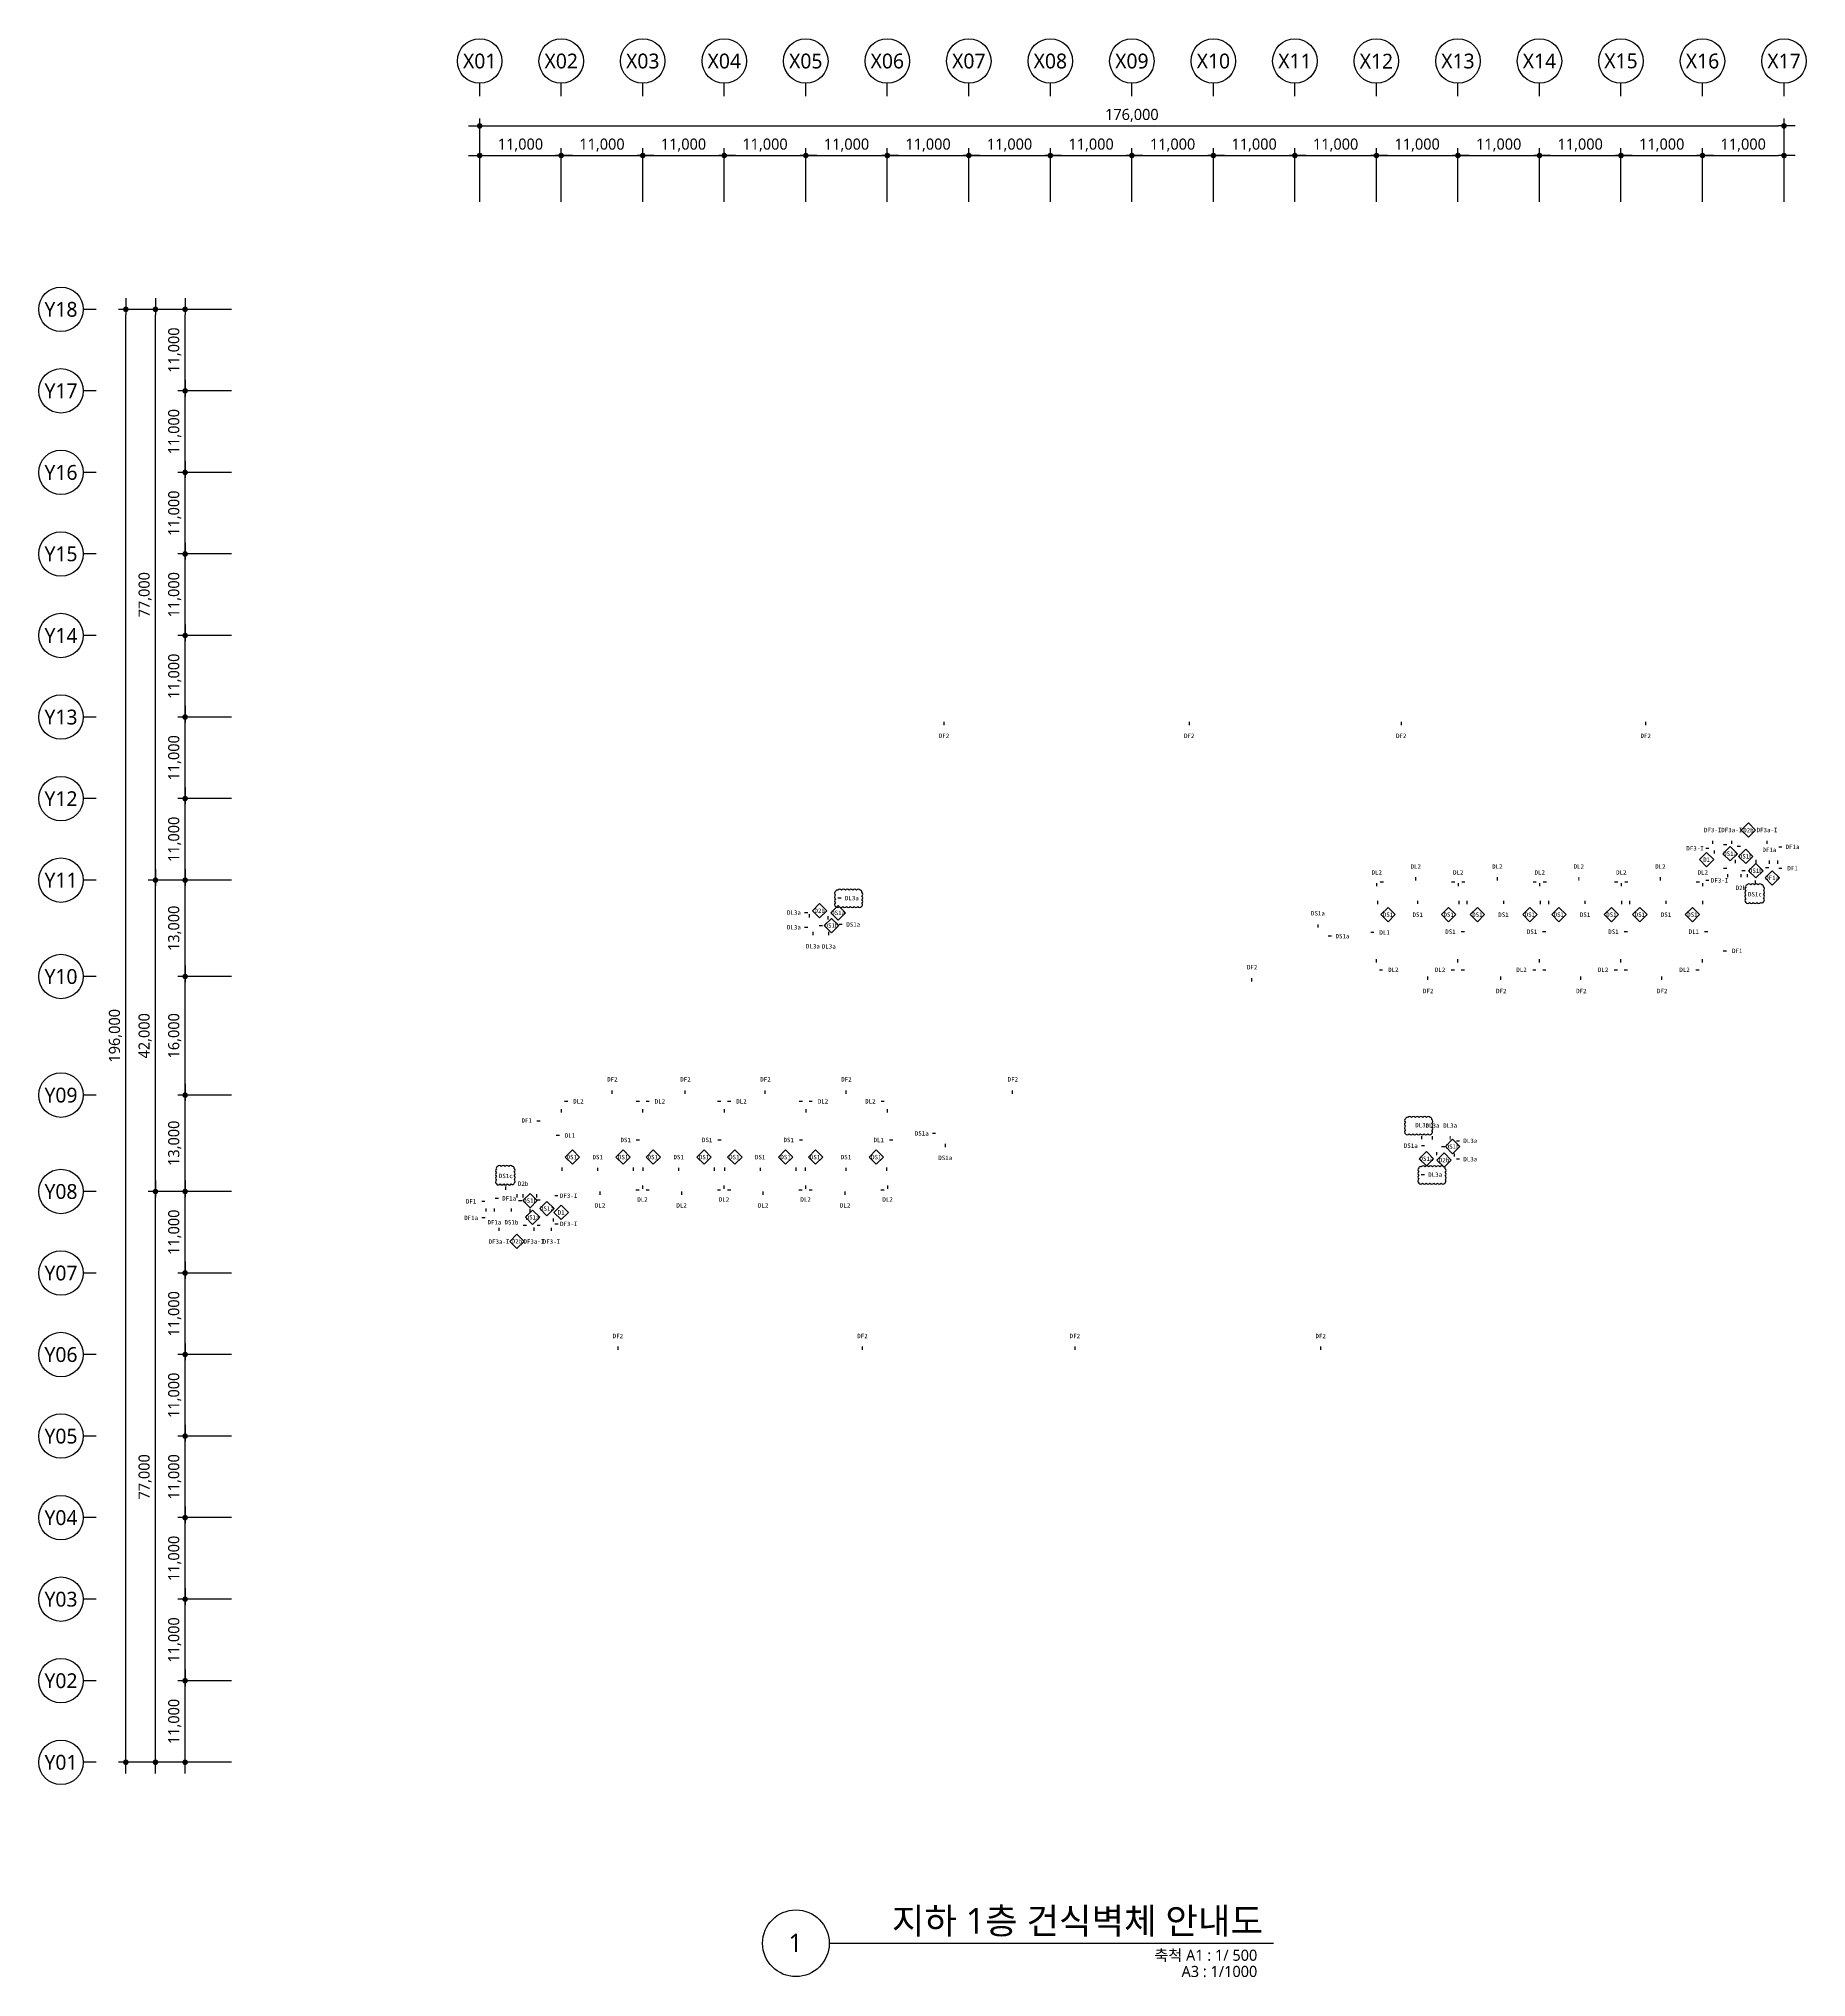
# Model space of a CAD drawing. Header units: millimetres. Extents: x 1205999 to 2806860, y 467935 to 2511436.
# Drawn here: x 2465999 to 2704499, y 764935 to 1026436 of the extents above; entities that cross this region are included whole.
import ezdxf
from ezdxf.enums import TextEntityAlignment as Align

# ---------------------------------------------------------------- set-up
doc = ezdxf.new("R2010")
doc.units = ezdxf.units.MM
doc.header["$LTSCALE"] = 5
doc.header["$MEASUREMENT"] = 0
doc.layers.get('0').update_dxf_attribs({"linetype": 'CONTINUOUS'})
for name, color, linetype, lineweight in [('A-AXIS-BUBL', 7, 'CONTINUOUS', 25), ('A-DIMS', 7, 'CONTINUOUS', 25), ('A-MKXS-TEXT1', 3, 'CONTINUOUS', 25), ('A-MKXS-WALL', 6, 'CONTINUOUS', 20), ('A-XXXX-SYMB', 7, 'CONTINUOUS', 25), ('A-XXXX-TXT1', 3, 'CONTINUOUS', 25), ('A-XXXX-TXT2', 3, 'CONTINUOUS', 25), ('REV-202205', 20, 'CONTINUOUS', 25)]:
    doc.layers.add(name, color=color, linetype=linetype, lineweight=lineweight)
doc.layers.add('WAL-TAG', color=3, linetype='CONTINUOUS')
doc.styles.add('HY울릉도L', font='')
doc.styles.add('돋움체', font='')
doc.styles.add('맑은고딕', font='malgun.ttf')
doc.styles.get('HY울릉도L').set_extended_font_data('HYwulM')
doc.styles.get('돋움체').set_extended_font_data('DotumChe')
doc.dimstyles.new('CDIM', dxfattribs={"dimtxt": 3, "dimasz": 1.5, "dimexe": 2, "dimexo": 1, "dimgap": 1, "dimtad": 1, "dimdec": 0, "dimrnd": 0.5, "dimzin": 0, "dimdsep": 32, "dimlunit": 6, "dimtxsty": 'HY울릉도L', "dimblk1": '_CIDOT', "dimblk2": '_CIDOT', "dimsah": 1, "dimcen": 5.5, "dimclrd": 2, "dimclre": 2, "dimclrt": 7, "dimadec": 0, "dimazin": 0, "dimtfac": 1, "dimtdec": 0, "dimtix": 1, "dimtmove": 2, "dimatfit": 1, "dimldrblk": '_CIDOT', "dimfxl": 1, "dimtolj": 1, "dimtzin": 0, "dimlwd": -1, "dimarcsym": 0})

# ---------------------------------------------------------------- blocks, each defined once
blk = doc.blocks.new('_CIDOT')
at = {"color": 0, "linetype": 'ByBlock'}
blk.add_line((2, 0), (-1, 0), dxfattribs=at)
at = {"color": 0, "linetype": 'ByBlock', "const_width": 0.5}
blk.add_lwpolyline([(-0.25, 0, 1), (0.25, 0, 1)], format="xyb", close=True, dxfattribs=at)
blk = doc.blocks.new('*D4')
at = {"layer": 'A-DIMS', "lineweight": -2, "transparency": 16777216}
for p, q in [((93193, 67121), (85943, 67121)), ((93193, 56121), (85943, 56121))]:
    blk.add_line(p, q, dxfattribs=at)
at = {"layer": 'A-DIMS', "transparency": 16777216}
blk.add_line((86943, 56871), (86943, 66371), dxfattribs=at)
at = {"layer": 'A-DIMS', "transparency": 16777216, "xscale": 750, "yscale": 750, "zscale": 750}
for p, rotation in [((86943, 67121), 90), ((86943, 56121), 270)]:
    blk.add_blockref('_CIDOT', p, dxfattribs=dict(at, rotation=rotation))
at = {"layer": 'A-DIMS', "color": 3, "transparency": 16777216, "insert": (85538, 61621), "char_height": 1500, "attachment_point": 5, "rotation": 90, "style": '맑은고딕'}
blk.add_mtext('\\A1;11,000', dxfattribs=at)
blk = doc.blocks.new('*D5')
at = {"layer": 'A-DIMS', "lineweight": -2, "transparency": 16777216}
for p, q in [((93193, 78121), (85943, 78121)), ((93193, 67121), (85943, 67121))]:
    blk.add_line(p, q, dxfattribs=at)
at = {"layer": 'A-DIMS', "transparency": 16777216}
blk.add_line((86943, 67871), (86943, 77371), dxfattribs=at)
at = {"layer": 'A-DIMS', "transparency": 16777216, "xscale": 750, "yscale": 750, "zscale": 750}
for p, rotation in [((86943, 78121), 90), ((86943, 67121), 270)]:
    blk.add_blockref('_CIDOT', p, dxfattribs=dict(at, rotation=rotation))
at = {"layer": 'A-DIMS', "color": 3, "transparency": 16777216, "insert": (85538, 72621), "char_height": 1500, "attachment_point": 5, "rotation": 90, "style": '맑은고딕'}
blk.add_mtext('\\A1;11,000', dxfattribs=at)
blk = doc.blocks.new('*D6')
at = {"layer": 'A-DIMS', "lineweight": -2, "transparency": 16777216}
for p, q in [((93193, 89121), (85943, 89121)), ((93193, 78121), (85943, 78121))]:
    blk.add_line(p, q, dxfattribs=at)
at = {"layer": 'A-DIMS', "transparency": 16777216}
blk.add_line((86943, 78871), (86943, 88371), dxfattribs=at)
at = {"layer": 'A-DIMS', "transparency": 16777216, "xscale": 750, "yscale": 750, "zscale": 750}
for p, rotation in [((86943, 89121), 90), ((86943, 78121), 270)]:
    blk.add_blockref('_CIDOT', p, dxfattribs=dict(at, rotation=rotation))
at = {"layer": 'A-DIMS', "color": 3, "transparency": 16777216, "insert": (85538, 83621), "char_height": 1500, "attachment_point": 5, "rotation": 90, "style": '맑은고딕'}
blk.add_mtext('\\A1;11,000', dxfattribs=at)
blk = doc.blocks.new('*D7')
at = {"layer": 'A-DIMS', "lineweight": -2, "transparency": 16777216}
for p, q in [((93193, 100121), (85943, 100121)), ((93193, 89121), (85943, 89121))]:
    blk.add_line(p, q, dxfattribs=at)
at = {"layer": 'A-DIMS', "transparency": 16777216}
blk.add_line((86943, 89871), (86943, 99371), dxfattribs=at)
at = {"layer": 'A-DIMS', "transparency": 16777216, "xscale": 750, "yscale": 750, "zscale": 750}
for p, rotation in [((86943, 100121), 90), ((86943, 89121), 270)]:
    blk.add_blockref('_CIDOT', p, dxfattribs=dict(at, rotation=rotation))
at = {"layer": 'A-DIMS', "color": 3, "transparency": 16777216, "insert": (85538, 94621), "char_height": 1500, "attachment_point": 5, "rotation": 90, "style": '맑은고딕'}
blk.add_mtext('\\A1;11,000', dxfattribs=at)
blk = doc.blocks.new('*D8')
at = {"layer": 'A-DIMS', "lineweight": -2, "transparency": 16777216}
for p, q in [((93193, 111121), (85943, 111121)), ((93193, 100121), (85943, 100121))]:
    blk.add_line(p, q, dxfattribs=at)
at = {"layer": 'A-DIMS', "transparency": 16777216}
blk.add_line((86943, 100871), (86943, 110371), dxfattribs=at)
at = {"layer": 'A-DIMS', "transparency": 16777216, "xscale": 750, "yscale": 750, "zscale": 750}
for p, rotation in [((86943, 111121), 90), ((86943, 100121), 270)]:
    blk.add_blockref('_CIDOT', p, dxfattribs=dict(at, rotation=rotation))
at = {"layer": 'A-DIMS', "color": 3, "transparency": 16777216, "insert": (85538, 105621), "char_height": 1500, "attachment_point": 5, "rotation": 90, "style": '맑은고딕'}
blk.add_mtext('\\A1;11,000', dxfattribs=at)
blk = doc.blocks.new('*D9')
at = {"layer": 'A-DIMS', "lineweight": -2, "transparency": 16777216}
for p, q in [((93193, 122121), (85943, 122121)), ((93193, 111121), (85943, 111121))]:
    blk.add_line(p, q, dxfattribs=at)
at = {"layer": 'A-DIMS', "transparency": 16777216}
blk.add_line((86943, 111871), (86943, 121371), dxfattribs=at)
at = {"layer": 'A-DIMS', "transparency": 16777216, "xscale": 750, "yscale": 750, "zscale": 750}
for p, rotation in [((86943, 122121), 90), ((86943, 111121), 270)]:
    blk.add_blockref('_CIDOT', p, dxfattribs=dict(at, rotation=rotation))
at = {"layer": 'A-DIMS', "color": 3, "transparency": 16777216, "insert": (85538, 116621), "char_height": 1500, "attachment_point": 5, "rotation": 90, "style": '맑은고딕'}
blk.add_mtext('\\A1;11,000', dxfattribs=at)
blk = doc.blocks.new('*D10')
at = {"layer": 'A-DIMS', "lineweight": -2, "transparency": 16777216}
for p, q in [((93193, 135121), (85943, 135121)), ((93193, 122121), (85943, 122121))]:
    blk.add_line(p, q, dxfattribs=at)
at = {"layer": 'A-DIMS', "transparency": 16777216}
blk.add_line((86943, 122871), (86943, 134371), dxfattribs=at)
at = {"layer": 'A-DIMS', "transparency": 16777216, "xscale": 750, "yscale": 750, "zscale": 750}
for p, rotation in [((86943, 135121), 90), ((86943, 122121), 270)]:
    blk.add_blockref('_CIDOT', p, dxfattribs=dict(at, rotation=rotation))
at = {"layer": 'A-DIMS', "color": 3, "transparency": 16777216, "insert": (85538, 128621), "char_height": 1500, "attachment_point": 5, "rotation": 90, "style": '맑은고딕'}
blk.add_mtext('\\A1;13,000', dxfattribs=at)
blk = doc.blocks.new('*D11')
at = {"layer": 'A-DIMS', "lineweight": -2, "transparency": 16777216}
for p, q in [((93193, 151121), (85943, 151121)), ((93193, 135121), (85943, 135121))]:
    blk.add_line(p, q, dxfattribs=at)
at = {"layer": 'A-DIMS', "transparency": 16777216}
blk.add_line((86943, 135871), (86943, 150371), dxfattribs=at)
at = {"layer": 'A-DIMS', "transparency": 16777216, "xscale": 750, "yscale": 750, "zscale": 750}
for p, rotation in [((86943, 151121), 90), ((86943, 135121), 270)]:
    blk.add_blockref('_CIDOT', p, dxfattribs=dict(at, rotation=rotation))
at = {"layer": 'A-DIMS', "color": 3, "transparency": 16777216, "insert": (85538, 143121), "char_height": 1500, "attachment_point": 5, "rotation": 90, "style": '맑은고딕'}
blk.add_mtext('\\A1;16,000', dxfattribs=at)
blk = doc.blocks.new('*D12')
at = {"layer": 'A-DIMS', "lineweight": -2, "transparency": 16777216}
for p, q in [((93193, 164121), (85943, 164121)), ((93193, 151121), (85943, 151121))]:
    blk.add_line(p, q, dxfattribs=at)
at = {"layer": 'A-DIMS', "transparency": 16777216}
blk.add_line((86943, 151871), (86943, 163371), dxfattribs=at)
at = {"layer": 'A-DIMS', "transparency": 16777216, "xscale": 750, "yscale": 750, "zscale": 750}
for p, rotation in [((86943, 164121), 90), ((86943, 151121), 270)]:
    blk.add_blockref('_CIDOT', p, dxfattribs=dict(at, rotation=rotation))
at = {"layer": 'A-DIMS', "color": 3, "transparency": 16777216, "insert": (85538, 157621), "char_height": 1500, "attachment_point": 5, "rotation": 90, "style": '맑은고딕'}
blk.add_mtext('\\A1;13,000', dxfattribs=at)
blk = doc.blocks.new('*D13')
at = {"layer": 'A-DIMS', "lineweight": -2, "transparency": 16777216}
for p, q in [((93193, 175121), (85943, 175121)), ((93193, 164121), (85943, 164121))]:
    blk.add_line(p, q, dxfattribs=at)
at = {"layer": 'A-DIMS', "transparency": 16777216}
blk.add_line((86943, 164871), (86943, 174371), dxfattribs=at)
at = {"layer": 'A-DIMS', "transparency": 16777216, "xscale": 750, "yscale": 750, "zscale": 750}
for p, rotation in [((86943, 175121), 90), ((86943, 164121), 270)]:
    blk.add_blockref('_CIDOT', p, dxfattribs=dict(at, rotation=rotation))
at = {"layer": 'A-DIMS', "color": 3, "transparency": 16777216, "insert": (85538, 169621), "char_height": 1500, "attachment_point": 5, "rotation": 90, "style": '맑은고딕'}
blk.add_mtext('\\A1;11,000', dxfattribs=at)
blk = doc.blocks.new('*D14')
at = {"layer": 'A-DIMS', "lineweight": -2, "transparency": 16777216}
for p, q in [((93193, 186121), (85943, 186121)), ((93193, 175121), (85943, 175121))]:
    blk.add_line(p, q, dxfattribs=at)
at = {"layer": 'A-DIMS', "transparency": 16777216}
blk.add_line((86943, 175871), (86943, 185371), dxfattribs=at)
at = {"layer": 'A-DIMS', "transparency": 16777216, "xscale": 750, "yscale": 750, "zscale": 750}
for p, rotation in [((86943, 186121), 90), ((86943, 175121), 270)]:
    blk.add_blockref('_CIDOT', p, dxfattribs=dict(at, rotation=rotation))
at = {"layer": 'A-DIMS', "color": 3, "transparency": 16777216, "insert": (85538, 180621), "char_height": 1500, "attachment_point": 5, "rotation": 90, "style": '맑은고딕'}
blk.add_mtext('\\A1;11,000', dxfattribs=at)
blk = doc.blocks.new('*D15')
at = {"layer": 'A-DIMS', "lineweight": -2, "transparency": 16777216}
for p, q in [((93193, 197121), (85943, 197121)), ((93193, 186121), (85943, 186121))]:
    blk.add_line(p, q, dxfattribs=at)
at = {"layer": 'A-DIMS', "transparency": 16777216}
blk.add_line((86943, 186871), (86943, 196371), dxfattribs=at)
at = {"layer": 'A-DIMS', "transparency": 16777216, "xscale": 750, "yscale": 750, "zscale": 750}
for p, rotation in [((86943, 197121), 90), ((86943, 186121), 270)]:
    blk.add_blockref('_CIDOT', p, dxfattribs=dict(at, rotation=rotation))
at = {"layer": 'A-DIMS', "color": 3, "transparency": 16777216, "insert": (85538, 191621), "char_height": 1500, "attachment_point": 5, "rotation": 90, "style": '맑은고딕'}
blk.add_mtext('\\A1;11,000', dxfattribs=at)
blk = doc.blocks.new('*D16')
at = {"layer": 'A-DIMS', "lineweight": -2, "transparency": 16777216}
for p, q in [((93193, 208121), (85943, 208121)), ((93193, 197121), (85943, 197121))]:
    blk.add_line(p, q, dxfattribs=at)
at = {"layer": 'A-DIMS', "transparency": 16777216}
blk.add_line((86943, 197871), (86943, 207371), dxfattribs=at)
at = {"layer": 'A-DIMS', "transparency": 16777216, "xscale": 750, "yscale": 750, "zscale": 750}
for p, rotation in [((86943, 208121), 90), ((86943, 197121), 270)]:
    blk.add_blockref('_CIDOT', p, dxfattribs=dict(at, rotation=rotation))
at = {"layer": 'A-DIMS', "color": 3, "transparency": 16777216, "insert": (85538, 202621), "char_height": 1500, "attachment_point": 5, "rotation": 90, "style": '맑은고딕'}
blk.add_mtext('\\A1;11,000', dxfattribs=at)
blk = doc.blocks.new('*D17')
at = {"layer": 'A-DIMS', "lineweight": -2, "transparency": 16777216}
for p, q in [((93193, 219121), (85943, 219121)), ((93193, 208121), (85943, 208121))]:
    blk.add_line(p, q, dxfattribs=at)
at = {"layer": 'A-DIMS', "transparency": 16777216}
blk.add_line((86943, 208871), (86943, 218371), dxfattribs=at)
at = {"layer": 'A-DIMS', "transparency": 16777216, "xscale": 750, "yscale": 750, "zscale": 750}
for p, rotation in [((86943, 219121), 90), ((86943, 208121), 270)]:
    blk.add_blockref('_CIDOT', p, dxfattribs=dict(at, rotation=rotation))
at = {"layer": 'A-DIMS', "color": 3, "transparency": 16777216, "insert": (85538, 213621), "char_height": 1500, "attachment_point": 5, "rotation": 90, "style": '맑은고딕'}
blk.add_mtext('\\A1;11,000', dxfattribs=at)
blk = doc.blocks.new('*D18')
at = {"layer": 'A-DIMS', "lineweight": -2, "transparency": 16777216}
for p, q in [((93193, 230121), (85943, 230121)), ((93193, 219121), (85943, 219121))]:
    blk.add_line(p, q, dxfattribs=at)
at = {"layer": 'A-DIMS', "transparency": 16777216}
blk.add_line((86943, 219871), (86943, 229371), dxfattribs=at)
at = {"layer": 'A-DIMS', "transparency": 16777216, "xscale": 750, "yscale": 750, "zscale": 750}
for p, rotation in [((86943, 230121), 90), ((86943, 219121), 270)]:
    blk.add_blockref('_CIDOT', p, dxfattribs=dict(at, rotation=rotation))
at = {"layer": 'A-DIMS', "color": 3, "transparency": 16777216, "insert": (85538, 224621), "char_height": 1500, "attachment_point": 5, "rotation": 90, "style": '맑은고딕'}
blk.add_mtext('\\A1;11,000', dxfattribs=at)
blk = doc.blocks.new('*D19')
at = {"layer": 'A-DIMS', "lineweight": -2, "transparency": 16777216}
for p, q in [((93193, 241121), (85943, 241121)), ((93193, 230121), (85943, 230121))]:
    blk.add_line(p, q, dxfattribs=at)
at = {"layer": 'A-DIMS', "transparency": 16777216}
blk.add_line((86943, 230871), (86943, 240371), dxfattribs=at)
at = {"layer": 'A-DIMS', "transparency": 16777216, "xscale": 750, "yscale": 750, "zscale": 750}
for p, rotation in [((86943, 241121), 90), ((86943, 230121), 270)]:
    blk.add_blockref('_CIDOT', p, dxfattribs=dict(at, rotation=rotation))
at = {"layer": 'A-DIMS', "color": 3, "transparency": 16777216, "insert": (85538, 235621), "char_height": 1500, "attachment_point": 5, "rotation": 90, "style": '맑은고딕'}
blk.add_mtext('\\A1;11,000', dxfattribs=at)
blk = doc.blocks.new('*D20')
at = {"layer": 'A-DIMS', "lineweight": -2, "transparency": 16777216}
for p, q in [((93193, 122121), (81943, 122121)), ((93193, 45121), (81943, 45121))]:
    blk.add_line(p, q, dxfattribs=at)
at = {"layer": 'A-DIMS', "transparency": 16777216}
blk.add_line((82943, 45871), (82943, 121371), dxfattribs=at)
at = {"layer": 'A-DIMS', "transparency": 16777216, "xscale": 750, "yscale": 750, "zscale": 750}
for p, rotation in [((82943, 122121), 90), ((82943, 45121), 270)]:
    blk.add_blockref('_CIDOT', p, dxfattribs=dict(at, rotation=rotation))
at = {"layer": 'A-DIMS', "color": 3, "transparency": 16777216, "insert": (81542, 83621), "char_height": 1500, "attachment_point": 5, "rotation": 90, "style": '맑은고딕'}
blk.add_mtext('\\A1;77,000', dxfattribs=at)
blk = doc.blocks.new('*D21')
at = {"layer": 'A-DIMS', "lineweight": -2, "transparency": 16777216}
for p, q in [((93193, 241121), (77943, 241121)), ((93193, 45121), (77943, 45121))]:
    blk.add_line(p, q, dxfattribs=at)
at = {"layer": 'A-DIMS', "transparency": 16777216}
blk.add_line((78943, 45871), (78943, 240371), dxfattribs=at)
at = {"layer": 'A-DIMS', "transparency": 16777216, "xscale": 750, "yscale": 750, "zscale": 750}
for p, rotation in [((78943, 241121), 90), ((78943, 45121), 270)]:
    blk.add_blockref('_CIDOT', p, dxfattribs=dict(at, rotation=rotation))
at = {"layer": 'A-DIMS', "color": 3, "transparency": 16777216, "insert": (77538, 143121), "char_height": 1500, "attachment_point": 5, "rotation": 90, "style": '맑은고딕'}
blk.add_mtext('\\A1;196,000', dxfattribs=at)
blk = doc.blocks.new('*D22')
at = {"layer": 'A-DIMS', "lineweight": -2, "transparency": 16777216}
for p, q in [((93193, 56121), (85943, 56121)), ((93193, 45121), (85943, 45121))]:
    blk.add_line(p, q, dxfattribs=at)
at = {"layer": 'A-DIMS', "transparency": 16777216}
blk.add_line((86943, 45871), (86943, 55371), dxfattribs=at)
at = {"layer": 'A-DIMS', "transparency": 16777216, "xscale": 750, "yscale": 750, "zscale": 750}
for p, rotation in [((86943, 56121), 90), ((86943, 45121), 270)]:
    blk.add_blockref('_CIDOT', p, dxfattribs=dict(at, rotation=rotation))
at = {"layer": 'A-DIMS', "color": 3, "transparency": 16777216, "insert": (85538, 50621), "char_height": 1500, "attachment_point": 5, "rotation": 90, "style": '맑은고딕'}
blk.add_mtext('\\A1;11,000', dxfattribs=at)
blk = doc.blocks.new('*D23')
at = {"layer": 'A-DIMS', "lineweight": -2, "transparency": 16777216}
for p, q in [((93193, 164121), (81943, 164121)), ((93193, 122121), (81943, 122121))]:
    blk.add_line(p, q, dxfattribs=at)
at = {"layer": 'A-DIMS', "transparency": 16777216}
blk.add_line((82943, 122871), (82943, 163371), dxfattribs=at)
at = {"layer": 'A-DIMS', "transparency": 16777216, "xscale": 750, "yscale": 750, "zscale": 750}
for p, rotation in [((82943, 164121), 90), ((82943, 122121), 270)]:
    blk.add_blockref('_CIDOT', p, dxfattribs=dict(at, rotation=rotation))
at = {"layer": 'A-DIMS', "color": 3, "transparency": 16777216, "insert": (81542, 143121), "char_height": 1500, "attachment_point": 5, "rotation": 90, "style": '맑은고딕'}
blk.add_mtext('\\A1;42,000', dxfattribs=at)
blk = doc.blocks.new('*D24')
at = {"layer": 'A-DIMS', "lineweight": -2, "transparency": 16777216}
for p, q in [((93193, 241121), (81943, 241121)), ((93193, 164121), (81943, 164121))]:
    blk.add_line(p, q, dxfattribs=at)
at = {"layer": 'A-DIMS', "transparency": 16777216}
blk.add_line((82943, 164871), (82943, 240371), dxfattribs=at)
at = {"layer": 'A-DIMS', "transparency": 16777216, "xscale": 750, "yscale": 750, "zscale": 750}
for p, rotation in [((82943, 241121), 90), ((82943, 164121), 270)]:
    blk.add_blockref('_CIDOT', p, dxfattribs=dict(at, rotation=rotation))
at = {"layer": 'A-DIMS', "color": 3, "transparency": 16777216, "insert": (81542, 202621), "char_height": 1500, "attachment_point": 5, "rotation": 90, "style": '맑은고딕'}
blk.add_mtext('\\A1;77,000', dxfattribs=at)
blk = doc.blocks.new('*D25')
at = {"layer": 'A-DIMS', "lineweight": -2, "transparency": 16777216}
for p, q in [((148693, 255621), (148693, 262871)), ((159693, 255621), (159693, 262871))]:
    blk.add_line(p, q, dxfattribs=at)
at = {"layer": 'A-DIMS', "transparency": 16777216}
blk.add_line((149443, 261871), (158943, 261871), dxfattribs=at)
at = {"layer": 'A-DIMS', "transparency": 16777216, "xscale": 750, "yscale": 750, "zscale": 750, "rotation": 180}
blk.add_blockref('_CIDOT', (148693, 261871), dxfattribs=at)
at = {"layer": 'A-DIMS', "transparency": 16777216, "xscale": 750, "yscale": 750, "zscale": 750}
blk.add_blockref('_CIDOT', (159693, 261871), dxfattribs=at)
at = {"layer": 'A-DIMS', "color": 3, "transparency": 16777216, "insert": (154193, 263275), "char_height": 1500, "attachment_point": 5, "style": '맑은고딕'}
blk.add_mtext('\\A1;11,000', dxfattribs=at)
blk = doc.blocks.new('*D26')
at = {"layer": 'A-DIMS', "lineweight": -2, "transparency": 16777216}
for p, q in [((159693, 255621), (159693, 262871)), ((170693, 255621), (170693, 262871))]:
    blk.add_line(p, q, dxfattribs=at)
at = {"layer": 'A-DIMS', "transparency": 16777216}
blk.add_line((160443, 261871), (169943, 261871), dxfattribs=at)
at = {"layer": 'A-DIMS', "transparency": 16777216, "xscale": 750, "yscale": 750, "zscale": 750, "rotation": 180}
blk.add_blockref('_CIDOT', (159693, 261871), dxfattribs=at)
at = {"layer": 'A-DIMS', "transparency": 16777216, "xscale": 750, "yscale": 750, "zscale": 750}
blk.add_blockref('_CIDOT', (170693, 261871), dxfattribs=at)
at = {"layer": 'A-DIMS', "color": 3, "transparency": 16777216, "insert": (165193, 263275), "char_height": 1500, "attachment_point": 5, "style": '맑은고딕'}
blk.add_mtext('\\A1;11,000', dxfattribs=at)
blk = doc.blocks.new('*D27')
at = {"layer": 'A-DIMS', "lineweight": -2, "transparency": 16777216}
for p, q in [((170693, 255621), (170693, 262871)), ((181693, 255621), (181693, 262871))]:
    blk.add_line(p, q, dxfattribs=at)
at = {"layer": 'A-DIMS', "transparency": 16777216}
blk.add_line((171443, 261871), (180943, 261871), dxfattribs=at)
at = {"layer": 'A-DIMS', "transparency": 16777216, "xscale": 750, "yscale": 750, "zscale": 750, "rotation": 180}
blk.add_blockref('_CIDOT', (170693, 261871), dxfattribs=at)
at = {"layer": 'A-DIMS', "transparency": 16777216, "xscale": 750, "yscale": 750, "zscale": 750}
blk.add_blockref('_CIDOT', (181693, 261871), dxfattribs=at)
at = {"layer": 'A-DIMS', "color": 3, "transparency": 16777216, "insert": (176193, 263275), "char_height": 1500, "attachment_point": 5, "style": '맑은고딕'}
blk.add_mtext('\\A1;11,000', dxfattribs=at)
blk = doc.blocks.new('*D28')
at = {"layer": 'A-DIMS', "lineweight": -2, "transparency": 16777216}
for p, q in [((181693, 255621), (181693, 262871)), ((192693, 255621), (192693, 262871))]:
    blk.add_line(p, q, dxfattribs=at)
at = {"layer": 'A-DIMS', "transparency": 16777216}
blk.add_line((182443, 261871), (191943, 261871), dxfattribs=at)
at = {"layer": 'A-DIMS', "transparency": 16777216, "xscale": 750, "yscale": 750, "zscale": 750, "rotation": 180}
blk.add_blockref('_CIDOT', (181693, 261871), dxfattribs=at)
at = {"layer": 'A-DIMS', "transparency": 16777216, "xscale": 750, "yscale": 750, "zscale": 750}
blk.add_blockref('_CIDOT', (192693, 261871), dxfattribs=at)
at = {"layer": 'A-DIMS', "color": 3, "transparency": 16777216, "insert": (187193, 263275), "char_height": 1500, "attachment_point": 5, "style": '맑은고딕'}
blk.add_mtext('\\A1;11,000', dxfattribs=at)
blk = doc.blocks.new('*D29')
at = {"layer": 'A-DIMS', "lineweight": -2, "transparency": 16777216}
for p, q in [((192693, 255621), (192693, 262871)), ((203693, 255621), (203693, 262871))]:
    blk.add_line(p, q, dxfattribs=at)
at = {"layer": 'A-DIMS', "transparency": 16777216}
blk.add_line((193443, 261871), (202943, 261871), dxfattribs=at)
at = {"layer": 'A-DIMS', "transparency": 16777216, "xscale": 750, "yscale": 750, "zscale": 750, "rotation": 180}
blk.add_blockref('_CIDOT', (192693, 261871), dxfattribs=at)
at = {"layer": 'A-DIMS', "transparency": 16777216, "xscale": 750, "yscale": 750, "zscale": 750}
blk.add_blockref('_CIDOT', (203693, 261871), dxfattribs=at)
at = {"layer": 'A-DIMS', "color": 3, "transparency": 16777216, "insert": (198193, 263275), "char_height": 1500, "attachment_point": 5, "style": '맑은고딕'}
blk.add_mtext('\\A1;11,000', dxfattribs=at)
blk = doc.blocks.new('*D30')
at = {"layer": 'A-DIMS', "lineweight": -2, "transparency": 16777216}
for p, q in [((203693, 255621), (203693, 262871)), ((214693, 255621), (214693, 262871))]:
    blk.add_line(p, q, dxfattribs=at)
at = {"layer": 'A-DIMS', "transparency": 16777216}
blk.add_line((204443, 261871), (213943, 261871), dxfattribs=at)
at = {"layer": 'A-DIMS', "transparency": 16777216, "xscale": 750, "yscale": 750, "zscale": 750, "rotation": 180}
blk.add_blockref('_CIDOT', (203693, 261871), dxfattribs=at)
at = {"layer": 'A-DIMS', "transparency": 16777216, "xscale": 750, "yscale": 750, "zscale": 750}
blk.add_blockref('_CIDOT', (214693, 261871), dxfattribs=at)
at = {"layer": 'A-DIMS', "color": 3, "transparency": 16777216, "insert": (209193, 263275), "char_height": 1500, "attachment_point": 5, "style": '맑은고딕'}
blk.add_mtext('\\A1;11,000', dxfattribs=at)
blk = doc.blocks.new('*D31')
at = {"layer": 'A-DIMS', "lineweight": -2, "transparency": 16777216}
for p, q in [((214693, 255621), (214693, 262871)), ((225693, 255621), (225693, 262871))]:
    blk.add_line(p, q, dxfattribs=at)
at = {"layer": 'A-DIMS', "transparency": 16777216}
blk.add_line((215443, 261871), (224943, 261871), dxfattribs=at)
at = {"layer": 'A-DIMS', "transparency": 16777216, "xscale": 750, "yscale": 750, "zscale": 750, "rotation": 180}
blk.add_blockref('_CIDOT', (214693, 261871), dxfattribs=at)
at = {"layer": 'A-DIMS', "transparency": 16777216, "xscale": 750, "yscale": 750, "zscale": 750}
blk.add_blockref('_CIDOT', (225693, 261871), dxfattribs=at)
at = {"layer": 'A-DIMS', "color": 3, "transparency": 16777216, "insert": (220193, 263275), "char_height": 1500, "attachment_point": 5, "style": '맑은고딕'}
blk.add_mtext('\\A1;11,000', dxfattribs=at)
blk = doc.blocks.new('*D32')
at = {"layer": 'A-DIMS', "lineweight": -2, "transparency": 16777216}
for p, q in [((225693, 255621), (225693, 262871)), ((236693, 255621), (236693, 262871))]:
    blk.add_line(p, q, dxfattribs=at)
at = {"layer": 'A-DIMS', "transparency": 16777216}
blk.add_line((226443, 261871), (235943, 261871), dxfattribs=at)
at = {"layer": 'A-DIMS', "transparency": 16777216, "xscale": 750, "yscale": 750, "zscale": 750, "rotation": 180}
blk.add_blockref('_CIDOT', (225693, 261871), dxfattribs=at)
at = {"layer": 'A-DIMS', "transparency": 16777216, "xscale": 750, "yscale": 750, "zscale": 750}
blk.add_blockref('_CIDOT', (236693, 261871), dxfattribs=at)
at = {"layer": 'A-DIMS', "color": 3, "transparency": 16777216, "insert": (231193, 263275), "char_height": 1500, "attachment_point": 5, "style": '맑은고딕'}
blk.add_mtext('\\A1;11,000', dxfattribs=at)
blk = doc.blocks.new('*D33')
at = {"layer": 'A-DIMS', "lineweight": -2, "transparency": 16777216}
for p, q in [((236693, 255621), (236693, 262871)), ((247693, 255621), (247693, 262871))]:
    blk.add_line(p, q, dxfattribs=at)
at = {"layer": 'A-DIMS', "transparency": 16777216}
blk.add_line((237443, 261871), (246943, 261871), dxfattribs=at)
at = {"layer": 'A-DIMS', "transparency": 16777216, "xscale": 750, "yscale": 750, "zscale": 750, "rotation": 180}
blk.add_blockref('_CIDOT', (236693, 261871), dxfattribs=at)
at = {"layer": 'A-DIMS', "transparency": 16777216, "xscale": 750, "yscale": 750, "zscale": 750}
blk.add_blockref('_CIDOT', (247693, 261871), dxfattribs=at)
at = {"layer": 'A-DIMS', "color": 3, "transparency": 16777216, "insert": (242193, 263275), "char_height": 1500, "attachment_point": 5, "style": '맑은고딕'}
blk.add_mtext('\\A1;11,000', dxfattribs=at)
blk = doc.blocks.new('*D34')
at = {"layer": 'A-DIMS', "lineweight": -2, "transparency": 16777216}
for p, q in [((247693, 255621), (247693, 262871)), ((258693, 255621), (258693, 262871))]:
    blk.add_line(p, q, dxfattribs=at)
at = {"layer": 'A-DIMS', "transparency": 16777216}
blk.add_line((248443, 261871), (257943, 261871), dxfattribs=at)
at = {"layer": 'A-DIMS', "transparency": 16777216, "xscale": 750, "yscale": 750, "zscale": 750, "rotation": 180}
blk.add_blockref('_CIDOT', (247693, 261871), dxfattribs=at)
at = {"layer": 'A-DIMS', "transparency": 16777216, "xscale": 750, "yscale": 750, "zscale": 750}
blk.add_blockref('_CIDOT', (258693, 261871), dxfattribs=at)
at = {"layer": 'A-DIMS', "color": 3, "transparency": 16777216, "insert": (253193, 263275), "char_height": 1500, "attachment_point": 5, "style": '맑은고딕'}
blk.add_mtext('\\A1;11,000', dxfattribs=at)
blk = doc.blocks.new('*D35')
at = {"layer": 'A-DIMS', "lineweight": -2, "transparency": 16777216}
for p, q in [((258693, 255621), (258693, 262871)), ((269693, 255621), (269693, 262871))]:
    blk.add_line(p, q, dxfattribs=at)
at = {"layer": 'A-DIMS', "transparency": 16777216}
blk.add_line((259443, 261871), (268943, 261871), dxfattribs=at)
at = {"layer": 'A-DIMS', "transparency": 16777216, "xscale": 750, "yscale": 750, "zscale": 750, "rotation": 180}
blk.add_blockref('_CIDOT', (258693, 261871), dxfattribs=at)
at = {"layer": 'A-DIMS', "transparency": 16777216, "xscale": 750, "yscale": 750, "zscale": 750}
blk.add_blockref('_CIDOT', (269693, 261871), dxfattribs=at)
at = {"layer": 'A-DIMS', "color": 3, "transparency": 16777216, "insert": (264193, 263275), "char_height": 1500, "attachment_point": 5, "style": '맑은고딕'}
blk.add_mtext('\\A1;11,000', dxfattribs=at)
blk = doc.blocks.new('*D36')
at = {"layer": 'A-DIMS', "lineweight": -2, "transparency": 16777216}
for p, q in [((269693, 255621), (269693, 262871)), ((280693, 255621), (280693, 262871))]:
    blk.add_line(p, q, dxfattribs=at)
at = {"layer": 'A-DIMS', "transparency": 16777216}
blk.add_line((270443, 261871), (279943, 261871), dxfattribs=at)
at = {"layer": 'A-DIMS', "transparency": 16777216, "xscale": 750, "yscale": 750, "zscale": 750, "rotation": 180}
blk.add_blockref('_CIDOT', (269693, 261871), dxfattribs=at)
at = {"layer": 'A-DIMS', "transparency": 16777216, "xscale": 750, "yscale": 750, "zscale": 750}
blk.add_blockref('_CIDOT', (280693, 261871), dxfattribs=at)
at = {"layer": 'A-DIMS', "color": 3, "transparency": 16777216, "insert": (275193, 263275), "char_height": 1500, "attachment_point": 5, "style": '맑은고딕'}
blk.add_mtext('\\A1;11,000', dxfattribs=at)
blk = doc.blocks.new('*D37')
at = {"layer": 'A-DIMS', "lineweight": -2, "transparency": 16777216}
for p, q in [((280693, 255621), (280693, 262871)), ((291693, 255621), (291693, 262871))]:
    blk.add_line(p, q, dxfattribs=at)
at = {"layer": 'A-DIMS', "transparency": 16777216}
blk.add_line((281443, 261871), (290943, 261871), dxfattribs=at)
at = {"layer": 'A-DIMS', "transparency": 16777216, "xscale": 750, "yscale": 750, "zscale": 750, "rotation": 180}
blk.add_blockref('_CIDOT', (280693, 261871), dxfattribs=at)
at = {"layer": 'A-DIMS', "transparency": 16777216, "xscale": 750, "yscale": 750, "zscale": 750}
blk.add_blockref('_CIDOT', (291693, 261871), dxfattribs=at)
at = {"layer": 'A-DIMS', "color": 3, "transparency": 16777216, "insert": (286193, 263275), "char_height": 1500, "attachment_point": 5, "style": '맑은고딕'}
blk.add_mtext('\\A1;11,000', dxfattribs=at)
blk = doc.blocks.new('*D38')
at = {"layer": 'A-DIMS', "lineweight": -2, "transparency": 16777216}
for p, q in [((126693, 255621), (126693, 266871)), ((302693, 255621), (302693, 266871))]:
    blk.add_line(p, q, dxfattribs=at)
at = {"layer": 'A-DIMS', "transparency": 16777216}
blk.add_line((127443, 265871), (301943, 265871), dxfattribs=at)
at = {"layer": 'A-DIMS', "transparency": 16777216, "xscale": 750, "yscale": 750, "zscale": 750, "rotation": 180}
blk.add_blockref('_CIDOT', (126693, 265871), dxfattribs=at)
at = {"layer": 'A-DIMS', "transparency": 16777216, "xscale": 750, "yscale": 750, "zscale": 750}
blk.add_blockref('_CIDOT', (302693, 265871), dxfattribs=at)
at = {"layer": 'A-DIMS', "color": 3, "transparency": 16777216, "insert": (214693, 267275), "char_height": 1500, "attachment_point": 5, "style": '맑은고딕'}
blk.add_mtext('\\A1;176,000', dxfattribs=at)
blk = doc.blocks.new('*D39')
at = {"layer": 'A-DIMS', "lineweight": -2, "transparency": 16777216}
for p, q in [((291693, 255621), (291693, 262871)), ((302693, 255621), (302693, 262871))]:
    blk.add_line(p, q, dxfattribs=at)
at = {"layer": 'A-DIMS', "transparency": 16777216}
blk.add_line((292443, 261871), (301943, 261871), dxfattribs=at)
at = {"layer": 'A-DIMS', "transparency": 16777216, "xscale": 750, "yscale": 750, "zscale": 750, "rotation": 180}
blk.add_blockref('_CIDOT', (291693, 261871), dxfattribs=at)
at = {"layer": 'A-DIMS', "transparency": 16777216, "xscale": 750, "yscale": 750, "zscale": 750}
blk.add_blockref('_CIDOT', (302693, 261871), dxfattribs=at)
at = {"layer": 'A-DIMS', "color": 3, "transparency": 16777216, "insert": (297193, 263275), "char_height": 1500, "attachment_point": 5, "style": '맑은고딕'}
blk.add_mtext('\\A1;11,000', dxfattribs=at)
blk = doc.blocks.new('*D40')
at = {"layer": 'A-DIMS', "lineweight": -2, "transparency": 16777216}
for p, q in [((126693, 255621), (126693, 262871)), ((137693, 255621), (137693, 262871))]:
    blk.add_line(p, q, dxfattribs=at)
at = {"layer": 'A-DIMS', "transparency": 16777216}
blk.add_line((127443, 261871), (136943, 261871), dxfattribs=at)
at = {"layer": 'A-DIMS', "transparency": 16777216, "xscale": 750, "yscale": 750, "zscale": 750, "rotation": 180}
blk.add_blockref('_CIDOT', (126693, 261871), dxfattribs=at)
at = {"layer": 'A-DIMS', "transparency": 16777216, "xscale": 750, "yscale": 750, "zscale": 750}
blk.add_blockref('_CIDOT', (137693, 261871), dxfattribs=at)
at = {"layer": 'A-DIMS', "color": 3, "transparency": 16777216, "insert": (132193, 263275), "char_height": 1500, "attachment_point": 5, "style": '맑은고딕'}
blk.add_mtext('\\A1;11,000', dxfattribs=at)
blk = doc.blocks.new('*D41')
at = {"layer": 'A-DIMS', "lineweight": -2, "transparency": 16777216}
for p, q in [((137693, 255621), (137693, 262871)), ((148693, 255621), (148693, 262871))]:
    blk.add_line(p, q, dxfattribs=at)
at = {"layer": 'A-DIMS', "transparency": 16777216}
blk.add_line((138443, 261871), (147943, 261871), dxfattribs=at)
at = {"layer": 'A-DIMS', "transparency": 16777216, "xscale": 750, "yscale": 750, "zscale": 750, "rotation": 180}
blk.add_blockref('_CIDOT', (137693, 261871), dxfattribs=at)
at = {"layer": 'A-DIMS', "transparency": 16777216, "xscale": 750, "yscale": 750, "zscale": 750}
blk.add_blockref('_CIDOT', (148693, 261871), dxfattribs=at)
at = {"layer": 'A-DIMS', "color": 3, "transparency": 16777216, "insert": (143193, 263275), "char_height": 1500, "attachment_point": 5, "style": '맑은고딕'}
blk.add_mtext('\\A1;11,000', dxfattribs=at)
blk = doc.blocks.new('wall-tag-02')
at = {"layer": 'A-MKXS-WALL'}
blk.add_lwpolyline([(0, 1185, 112, 112, 0), (0, 885, 0, 0, 0), (0, 608, 0, 0, 0), (-608, 0, 0, 0, 0), (0, -608, 0, 0, 0), (608, 0, 0, 0, 0), (0, 608, 0, 0, 0)], format="xyseb", dxfattribs=at)
blk = doc.blocks.new('wall-tag-01')
blk.add_wipeout([(86681, 26087), (86074, 25480), (86681, 24872), (87289, 25480)]).dxf.layer = 'A-MKXS-WALL'
at = {"layer": 'A-MKXS-WALL'}
blk.add_lwpolyline([(86681, 26087), (86074, 25480), (86681, 24872), (87289, 25480)], close=True, dxfattribs=at)
blk = doc.blocks.new('DIM(210222)')
for p, q in [((126693, 269870.6), (126693, 271620.6)), ((137693, 269870.6), (137693, 271620.6)), ((148693, 269870.6), (148693, 271620.6)), ((159693, 269870.6), (159693, 271620.6)), ((170693, 269870.6), (170693, 271620.6)), ((181693, 269870.6), (181693, 271620.6)), ((192693, 269870.6), (192693, 271620.6)), ((203693, 269870.6), (203693, 271620.6)), ((214693, 269870.6), (214693, 271620.6)), ((225693, 269870.6), (225693, 271620.6)), ((236693, 269870.6), (236693, 271620.6)), ((247693, 269870.6), (247693, 271620.6)), ((258693, 269870.6), (258693, 271620.6)), ((269693, 269870.6), (269693, 271620.6)), ((280693, 269870.6), (280693, 271620.6)), ((291693, 269870.6), (291693, 271620.6)), ((302693, 269870.6), (302693, 271620.6)), ((74943, 241120.6), (73193, 241120.6)), ((74943, 230120.6), (73193, 230120.6)), ((74943, 219120.6), (73193, 219120.6)), ((74943, 208120.6), (73193, 208120.6)), ((74943, 197120.6), (73193, 197120.6)), ((74943, 186120.6), (73193, 186120.6)), ((74943, 175120.6), (73193, 175120.6)), ((74943, 164120.6), (73193, 164120.6)), ((74943, 151120.6), (73193, 151120.6)), ((74943, 135120.6), (73193, 135120.6)), ((74943, 122120.6), (73193, 122120.6)), ((74943, 111120.6), (73193, 111120.6)), ((74943, 100120.6), (73193, 100120.6)), ((74943, 89120.6), (73193, 89120.6)), ((74943, 78120.6), (73193, 78120.6)), ((74943, 67120.6), (73193, 67120.6)), ((74943, 56120.6), (73193, 56120.6)), ((74943, 45120.6), (73193, 45120.6))]:
    blk.add_line(p, q)
at = {"layer": 'A-AXIS-BUBL', "ltscale": 0.2}
for centre in [(126693, 274620.6), (137693, 274620.6), (148693, 274620.6), (159693, 274620.6), (170693, 274620.6), (181693, 274620.6), (192693, 274620.6), (203693, 274620.6), (214693, 274620.6), (225693, 274620.6), (236693, 274620.6), (247693, 274620.6), (258693, 274620.6), (269693, 274620.6), (280693, 274620.6), (291693, 274620.6), (302693, 274620.6), (70193, 241120.6), (70193, 230120.6), (70193, 219120.6), (70193, 208120.6), (70193, 197120.6), (70193, 186120.6), (70193, 175120.6), (70193, 164120.6), (70193, 151120.6), (70193, 135120.6), (70193, 122120.6), (70193, 111120.6), (70193, 100120.6), (70193, 89120.6), (70193, 78120.6), (70193, 67120.6), (70193, 56120.6), (70193, 45120.6)]:
    blk.add_circle(centre, 3000, dxfattribs=at)
at = {"layer": 'A-XXXX-TXT2', "ltscale": 0.2, "style": '맑은고딕'}
for s, p in [('X01', (126693, 274620.6)), ('X02', (137693, 274620.6)), ('X03', (148693, 274620.6)), ('X04', (159693, 274620.6)), ('X05', (170693, 274620.6)), ('X06', (181693, 274620.6)), ('X07', (192693, 274620.6)), ('X08', (203693, 274620.6)), ('X09', (214693, 274620.6)), ('X10', (225693, 274620.6)), ('X11', (236693, 274620.6)), ('X12', (247693, 274620.6)), ('X13', (258693, 274620.6)), ('X14', (269693, 274620.6)), ('X15', (280693, 274620.6)), ('X16', (291693, 274620.6)), ('X17', (302693, 274620.6)), ('Y18', (70193, 241120.6)), ('Y17', (70193, 230120.6)), ('Y16', (70193, 219120.6)), ('Y15', (70193, 208120.6)), ('Y14', (70193, 197120.6)), ('Y13', (70193, 186120.6)), ('Y12', (70193, 175120.6)), ('Y11', (70193, 164120.6)), ('Y10', (70193, 151120.6)), ('Y09', (70193, 135120.6)), ('Y08', (70193, 122120.6)), ('Y07', (70193, 111120.6)), ('Y06', (70193, 100120.6)), ('Y05', (70193, 89120.6)), ('Y04', (70193, 78120.6)), ('Y03', (70193, 67120.6)), ('Y02', (70193, 56120.6)), ('Y01', (70193, 45120.6))]:
    blk.add_text(s, height=2000, dxfattribs=at).set_placement(p, align=Align.MIDDLE)
at = {"layer": 'A-DIMS'}
for p1, p2, distance, picture, middle in [((126693, 255120.6), (302693, 255120.6), 10750, '*D38', (214693, 267275.5)), ((126693, 255120.6), (137693, 255120.6), 6750, '*D40', (132193, 263275.5)), ((137693, 255120.6), (148693, 255120.6), 6750, '*D41', (143193, 263275.5)), ((148693, 255120.6), (159693, 255120.6), 6750, '*D25', (154193, 263275.5)), ((159693, 255120.6), (170693, 255120.6), 6750, '*D26', (165193, 263275.5)), ((170693, 255120.6), (181693, 255120.6), 6750, '*D27', (176193, 263275.5)), ((181693, 255120.6), (192693, 255120.6), 6750, '*D28', (187193, 263275.5)), ((192693, 255120.6), (203693, 255120.6), 6750, '*D29', (198193, 263275.5)), ((203693, 255120.6), (214693, 255120.6), 6750, '*D30', (209193, 263275.5)), ((214693, 255120.6), (225693, 255120.6), 6750, '*D31', (220193, 263275.5)), ((225693, 255120.6), (236693, 255120.6), 6750, '*D32', (231193, 263275.5)), ((236693, 255120.6), (247693, 255120.6), 6750, '*D33', (242193, 263275.5)), ((247693, 255120.6), (258693, 255120.6), 6750, '*D34', (253193, 263275.5)), ((258693, 255120.6), (269693, 255120.6), 6750, '*D35', (264193, 263275.5)), ((269693, 255120.6), (280693, 255120.6), 6750, '*D36', (275193, 263275.5)), ((280693, 255120.6), (291693, 255120.6), 6750, '*D37', (286193, 263275.5)), ((291693, 255120.6), (302693, 255120.6), 6750, '*D39', (297193, 263275.5)), ((93693, 45120.6), (93693, 241120.6), 14750, '*D21', (77538.1, 143120.6)), ((93693, 164120.6), (93693, 241120.6), 10750, '*D24', (81542.2, 202620.6)), ((93693, 230120.6), (93693, 241120.6), 6750, '*D19', (85538.1, 235620.6)), ((93693, 219120.6), (93693, 230120.6), 6750, '*D18', (85538.1, 224620.6)), ((93693, 208120.6), (93693, 219120.6), 6750, '*D17', (85538.1, 213620.6)), ((93693, 197120.6), (93693, 208120.6), 6750, '*D16', (85538.1, 202620.6)), ((93693, 186120.6), (93693, 197120.6), 6750, '*D15', (85538.1, 191620.6)), ((93693, 175120.6), (93693, 186120.6), 6750, '*D14', (85538.1, 180620.6)), ((93693, 164120.6), (93693, 175120.6), 6750, '*D13', (85538.1, 169620.6)), ((93693, 122120.6), (93693, 164120.6), 10750, '*D23', (81542.2, 143120.6)), ((93693, 151120.6), (93693, 164120.6), 6750, '*D12', (85538.1, 157620.6)), ((93693, 135120.6), (93693, 151120.6), 6750, '*D11', (85538.1, 143120.6)), ((93693, 122120.6), (93693, 135120.6), 6750, '*D10', (85538.1, 128620.6)), ((93693, 45120.6), (93693, 122120.6), 10750, '*D20', (81542.2, 83620.6)), ((93693, 111120.6), (93693, 122120.6), 6750, '*D9', (85538.1, 116620.6)), ((93693, 100120.6), (93693, 111120.6), 6750, '*D8', (85538.1, 105620.6)), ((93693, 89120.6), (93693, 100120.6), 6750, '*D7', (85538.1, 94620.6)), ((93693, 78120.6), (93693, 89120.6), 6750, '*D6', (85538.1, 83620.6)), ((93693, 67120.6), (93693, 78120.6), 6750, '*D5', (85538.1, 72620.6)), ((93693, 56120.6), (93693, 67120.6), 6750, '*D4', (85538.1, 61620.6)), ((93693, 45120.6), (93693, 56120.6), 6750, '*D22', (85538.1, 50620.6))]:
    dim = blk.add_aligned_dim(p1=p1, p2=p2, distance=distance, dimstyle='CDIM', override={"dimscale": 500, "dimtxsty": '맑은고딕', "dimclrd": 256, "dimclre": 256, "dimclrt": 3}, dxfattribs=at)
    dim.commit()
    dim.dimension.update_dxf_attribs({"geometry": picture, "text_midpoint": middle})

msp = doc.modelspace()

# ---------------------------------------------------------------- linework, layer by layer
at = {"layer": 'A-MKXS-WALL'}
for points in [[(2695153, 917504, 180, 180, 0), (2695633, 917504, 0, 0, 0), (2696695, 917504, 0, 0, 0), (2696695, 918708, 0, 0, 0)], [(2692109, 916976, 180, 180, 0), (2692109, 916496, 0, 0, 0), (2692109, 915703, 0, 0, 0), (2692033, 915703, 0, 0, 0)], [(2693309, 917713, 180, 180, 0), (2693789, 917713, 0, 0, 0), (2694233, 917713, 0, 0, 0), (2694233, 917477, 0, 0, 0)], [(2693312, 914535, 180, 180, 0), (2693792, 914535, 0, 0, 0), (2694236, 914535, 0, 0, 0), (2694236, 915542, 0, 0, 0)], [(2694953, 915220, 180, 180, 0), (2694953, 915700, 0, 0, 0), (2694953, 916143, 0, 0, 0), (2695368, 916143, 0, 0, 0)], [(2697728, 915220, 180, 180, 0), (2697728, 915700, 0, 0, 0), (2697728, 916143, 0, 0, 0), (2697313, 916143, 0, 0, 0)], [(2700631, 915133, 180, 180, 0), (2700631, 915613, 0, 0, 0), (2700631, 916056, 0, 0, 0), (2699524, 916056, 0, 0, 0)], [(2647466, 912686, 180, 180, 0), (2646986, 912686, 0, 0, 0), (2646543, 912686, 0, 0, 0)], [(2656619, 912686, 180, 180, 0), (2657099, 912686, 0, 0, 0), (2657543, 912686, 0, 0, 0)], [(2658466, 912686, 180, 180, 0), (2657986, 912686, 0, 0, 0), (2657543, 912686, 0, 0, 0)], [(2667619, 912686, 180, 180, 0), (2668099, 912686, 0, 0, 0), (2668543, 912686, 0, 0, 0)], [(2669466, 912686, 180, 180, 0), (2668986, 912686, 0, 0, 0), (2668543, 912686, 0, 0, 0)], [(2678619, 912686, 180, 180, 0), (2679099, 912686, 0, 0, 0), (2679543, 912686, 0, 0, 0)], [(2680466, 912686, 180, 180, 0), (2679986, 912686, 0, 0, 0), (2679543, 912686, 0, 0, 0)], [(2689619, 912686, 180, 180, 0), (2690099, 912686, 0, 0, 0), (2690543, 912686, 0, 0, 0)], [(2693906, 913772, 180, 180, 0), (2693906, 913292, 0, 0, 0), (2693906, 912849, 0, 0, 0), (2695717, 912849, 0, 0, 0)], [(2696541, 913772, 180, 180, 0), (2696541, 913292, 0, 0, 0), (2696541, 912849, 0, 0, 0), (2695717, 912849, 0, 0, 0)], [(2695799, 914208, 180, 180, 0), (2696279, 914208, 0, 0, 0), (2696723, 914208, 0, 0, 0)], [(2698983, 914627, 180, 180, 0), (2699463, 914627, 0, 0, 0), (2699907, 914627, 0, 0, 0), (2699907, 914212, 0, 0, 0)], [(2646680, 910158, 180, 180, 0), (2646680, 909678, 0, 0, 0), (2646680, 908280, 0, 0, 0), (2647096, 908280, 0, 0, 0)], [(2657636, 910158, 180, 180, 0), (2657636, 909678, 0, 0, 0), (2657636, 908280, 0, 0, 0), (2657220, 908280, 0, 0, 0)], [(2658736, 910158, 180, 180, 0), (2658736, 909678, 0, 0, 0), (2658736, 908280, 0, 0, 0), (2659152, 908280, 0, 0, 0)], [(2668601, 910158, 180, 180, 0), (2668601, 909678, 0, 0, 0), (2668601, 908280, 0, 0, 0), (2668186, 908280, 0, 0, 0)], [(2669736, 910158, 180, 180, 0), (2669736, 909678, 0, 0, 0), (2669736, 908280, 0, 0, 0), (2670152, 908280, 0, 0, 0)], [(2679601, 910158, 180, 180, 0), (2679601, 909678, 0, 0, 0), (2679601, 908280, 0, 0, 0), (2679186, 908280, 0, 0, 0)], [(2680661, 910158, 180, 180, 0), (2680661, 909678, 0, 0, 0), (2680661, 908280, 0, 0, 0), (2681077, 908280, 0, 0, 0)], [(2690526, 910158, 180, 180, 0), (2690526, 909678, 0, 0, 0), (2690526, 908280, 0, 0, 0), (2690111, 908280, 0, 0, 0)], [(2569979, 907891, 180, 180, 0), (2569979, 908371, 0, 0, 0), (2569979, 908814, 0, 0, 0), (2570395, 908814, 0, 0, 0)], [(2572482, 907599, 180, 180, 0), (2572482, 908079, 0, 0, 0), (2572482, 908523, 0, 0, 0), (2572898, 908523, 0, 0, 0)], [(2571300, 906808, 180, 180, 0), (2571780, 906808, 0, 0, 0), (2572002, 906808, 0, 0, 0)], [(2646468, 902296, 180, 180, 0), (2646468, 901816, 0, 0, 0), (2646468, 900791, 0, 0, 0), (2646884, 900791, 0, 0, 0)], [(2657468, 902296, 180, 180, 0), (2657468, 901816, 0, 0, 0), (2657468, 900791, 0, 0, 0), (2657053, 900791, 0, 0, 0)], [(2668468, 902296, 180, 180, 0), (2668468, 901816, 0, 0, 0), (2668468, 900791, 0, 0, 0), (2668053, 900791, 0, 0, 0)], [(2679468, 902296, 180, 180, 0), (2679468, 901816, 0, 0, 0), (2679468, 900791, 0, 0, 0), (2679053, 900791, 0, 0, 0)], [(2690468, 902296, 180, 180, 0), (2690468, 901816, 0, 0, 0), (2690468, 900791, 0, 0, 0), (2690053, 900791, 0, 0, 0)], [(2658392, 900791, 180, 180, 0), (2657912, 900791, 0, 0, 0), (2657468, 900791, 0, 0, 0)], [(2669392, 900791, 180, 180, 0), (2668912, 900791, 0, 0, 0), (2668468, 900791, 0, 0, 0)], [(2680392, 900791, 180, 180, 0), (2679912, 900791, 0, 0, 0), (2679468, 900791, 0, 0, 0)], [(2536507, 881587, 180, 180, 0), (2536507, 882067, 0, 0, 0), (2536507, 883092, 0, 0, 0), (2536923, 883092, 0, 0, 0)], [(2546583, 883092, 180, 180, 0), (2547063, 883092, 0, 0, 0), (2547507, 883092, 0, 0, 0)], [(2547507, 881587, 180, 180, 0), (2547507, 882067, 0, 0, 0), (2547507, 883092, 0, 0, 0), (2547923, 883092, 0, 0, 0)], [(2557583, 883092, 180, 180, 0), (2558063, 883092, 0, 0, 0), (2558507, 883092, 0, 0, 0)], [(2558507, 881587, 180, 180, 0), (2558507, 882067, 0, 0, 0), (2558507, 883092, 0, 0, 0), (2558923, 883092, 0, 0, 0)], [(2568583, 883092, 180, 180, 0), (2569063, 883092, 0, 0, 0), (2569507, 883092, 0, 0, 0)], [(2569507, 881587, 180, 180, 0), (2569507, 882067, 0, 0, 0), (2569507, 883092, 0, 0, 0), (2569923, 883092, 0, 0, 0)], [(2580523, 881587, 180, 180, 0), (2580523, 882067, 0, 0, 0), (2580523, 883092, 0, 0, 0), (2580107, 883092, 0, 0, 0)], [(2654633, 876276, 180, 180, 0), (2654633, 875796, 0, 0, 0), (2654633, 875352, 0, 0, 0), (2654217, 875352, 0, 0, 0)], [(2655265, 876997, 180, 180, 0), (2655745, 876997, 0, 0, 0), (2655813, 876997, 0, 0, 0)], [(2657014, 876094, 180, 180, 0), (2657014, 875614, 0, 0, 0), (2657014, 875170, 0, 0, 0), (2656599, 875170, 0, 0, 0)], [(2536612, 873696, 180, 180, 0), (2536612, 874176, 0, 0, 0), (2536612, 875574, 0, 0, 0), (2537028, 875574, 0, 0, 0)], [(2546236, 873696, 180, 180, 0), (2546236, 874176, 0, 0, 0), (2546236, 875574, 0, 0, 0), (2545821, 875574, 0, 0, 0)], [(2547537, 873696, 180, 180, 0), (2547537, 874176, 0, 0, 0), (2547537, 875574, 0, 0, 0), (2547953, 875574, 0, 0, 0)], [(2557161, 873696, 180, 180, 0), (2557161, 874176, 0, 0, 0), (2557161, 875574, 0, 0, 0), (2556746, 875574, 0, 0, 0)], [(2558537, 873696, 180, 180, 0), (2558537, 874176, 0, 0, 0), (2558537, 875574, 0, 0, 0), (2558953, 875574, 0, 0, 0)], [(2568161, 873696, 180, 180, 0), (2568161, 874176, 0, 0, 0), (2568161, 875574, 0, 0, 0), (2567746, 875574, 0, 0, 0)], [(2569436, 873696, 180, 180, 0), (2569436, 874176, 0, 0, 0), (2569436, 875574, 0, 0, 0), (2569852, 875574, 0, 0, 0)], [(2580396, 873696, 180, 180, 0), (2580396, 874176, 0, 0, 0), (2580396, 875574, 0, 0, 0), (2579980, 875574, 0, 0, 0)], [(2530533, 870096, 180, 180, 0), (2530533, 870576, 0, 0, 0), (2530533, 871019, 0, 0, 0), (2531357, 871019, 0, 0, 0)], [(2533167, 870096, 180, 180, 0), (2533167, 870576, 0, 0, 0), (2533167, 871019, 0, 0, 0), (2531357, 871019, 0, 0, 0)], [(2546550, 871147, 180, 180, 0), (2547030, 871147, 0, 0, 0), (2547474, 871147, 0, 0, 0)], [(2548398, 871147, 180, 180, 0), (2547918, 871147, 0, 0, 0), (2547474, 871147, 0, 0, 0)], [(2557550, 871147, 180, 180, 0), (2558030, 871147, 0, 0, 0), (2558474, 871147, 0, 0, 0)], [(2559398, 871147, 180, 180, 0), (2558918, 871147, 0, 0, 0), (2558474, 871147, 0, 0, 0)], [(2568550, 871147, 180, 180, 0), (2569030, 871147, 0, 0, 0), (2569474, 871147, 0, 0, 0)], [(2570398, 871147, 180, 180, 0), (2569918, 871147, 0, 0, 0), (2569474, 871147, 0, 0, 0)], [(2579616, 871147, 180, 180, 0), (2580096, 871147, 0, 0, 0), (2580540, 871147, 0, 0, 0)], [(2526352, 868676, 180, 180, 0), (2526352, 868196, 0, 0, 0), (2526352, 867753, 0, 0, 0), (2527482, 867753, 0, 0, 0)], [(2530717, 869704, 180, 180, 0), (2531197, 869704, 0, 0, 0), (2531321, 869704, 0, 0, 0)], [(2532293, 868128, 180, 180, 0), (2532293, 868608, 0, 0, 0), (2532293, 868732, 0, 0, 0)], [(2533209, 869794, 180, 180, 0), (2533689, 869794, 0, 0, 0), (2534573, 869794, 0, 0, 0), (2534573, 869603, 0, 0, 0)], [(2535443, 866840, 180, 180, 0), (2535443, 867320, 0, 0, 0), (2535443, 868113, 0, 0, 0), (2535519, 868113, 0, 0, 0)], [(2531818, 866380, 180, 180, 0), (2531338, 866380, 0, 0, 0), (2530526, 866380, 0, 0, 0), (2530526, 865175, 0, 0, 0)], [(2533698, 866380, 180, 180, 0), (2533218, 866380, 0, 0, 0), (2532635, 866380, 0, 0, 0), (2532635, 866481, 0, 0, 0)]]:
    msp.add_lwpolyline(points, format="xyseb", dxfattribs=at)
at = {"layer": 'A-XXXX-SYMB'}
msp.add_line((2572670, 769515), (2632631, 769515), dxfattribs=at)
msp.add_circle((2568170, 769515), 4500, dxfattribs=at)
at = {"layer": 'REV-202205'}
msp.add_lwpolyline([(2650423, 878703, 0.5205671), (2650923, 878703, 0.5205671), (2651423, 878703, 0.5205671), (2651923, 878703, 0.5205671), (2652423, 878703, 0.5205671), (2652923, 878703, 0.5205671), (2653423, 878703, 0.5205671), (2653923, 878703, 0.5205671), (2653984, 879141, 0.5205671), (2653984, 879641, 0.5205671), (2653984, 880141, 0.5205671), (2653984, 880641, 0.5205671), (2653754, 880912, 0.5205671), (2653254, 880912, 0.5205671), (2652754, 880912, 0.5205671), (2652254, 880912, 0.5205671), (2651754, 880912, 0.5205671), (2651254, 880912, 0.5205671), (2650754, 880912, 0.5205671), (2650423, 880743, 0.5205671), (2650423, 880243, 0.5205671), (2650423, 879743, 0.5205671), (2650423, 879243, 0.5205671)], format="xyb", close=True, dxfattribs=at)

# ---------------------------------------------------------------- block references
msp.add_blockref('DIM(210222)', (2398806, 748815))
at = {"layer": 'A-MKXS-WALL', "xscale": -1.6, "yscale": 1.6, "zscale": 1.6, "rotation": 180}
msp.add_blockref('wall-tag-02', (2652626, 879853), dxfattribs=at)
at = {"layer": 'WAL-TAG', "yscale": 1.6, "zscale": 1.6}
for p, xscale in [((2588163, 932408), 1.6), ((2621246, 932408), 1.6), ((2649854, 932408), 1.6), ((2682832, 932408), 1.6), ((2695717, 911877), -1.6), ((2652074, 908280), 1.6), ((2663649, 908280), 1.6), ((2674649, 908280), 1.6), ((2685574, 908280), 1.6), ((2570457, 904089), 1.6), ((2572601, 904067), 1.6), ((2653418, 898045), 1.6), ((2663283, 898045), 1.6), ((2674082, 898045), 1.6), ((2684999, 898045), 1.6), ((2588324, 875474), 1.6), ((2541744, 869055), 1.6), ((2547474, 869855), 1.6), ((2552744, 869055), 1.6), ((2558474, 869855), 1.6), ((2563744, 869055), 1.6), ((2569474, 869855), 1.6), ((2574810, 869055), 1.6), ((2580540, 869855), 1.6), ((2527482, 866781), 1.6), ((2529777, 866781), 1.6), ((2528106, 864175), 1.6)]:
    msp.add_blockref('wall-tag-02', p, dxfattribs=dict(at, xscale=xscale))
for p, xscale, rotation in [((2689493, 917234), -1.6, 270), ((2702655, 917425), -1.6, 90), ((2651813, 914778), -1.6, 180), ((2662813, 914778), -1.6, 180), ((2673813, 914778), -1.6, 180), ((2684813, 914778), -1.6, 180), ((2702655, 914541), -1.6, 90), ((2646543, 913978), -1.6, 180), ((2657543, 913978), -1.6, 180), ((2668543, 913978), -1.6, 180), ((2679543, 913978), -1.6, 180), ((2690543, 913978), -1.6, 180), ((2692805, 912905), 1.6, 90.00000000000001), ((2567895, 906581), -1.6, 270), ((2567900, 908559), -1.6, 270), ((2638606, 908410), -1.6, 180), ((2641855, 905380), -1.6, 90), ((2656493, 905986), -1.6, 270), ((2667493, 905986), -1.6, 270), ((2678493, 905986), -1.6, 270), ((2689343, 905986), -1.6, 270), ((2629673, 901128), -1.6, 180), ((2695181, 903396), -1.6, 90), ((2648780, 900791), 1.6, 90.00000000000001), ((2655157, 900791), -1.6, 270), ((2666157, 900791), -1.6, 270), ((2677157, 900791), -1.6, 270), ((2688157, 900791), -1.6, 270), ((2543339, 886001), -1.6, 180), ((2553204, 886001), -1.6, 180), ((2564002, 886001), -1.6, 180), ((2574919, 886001), -1.6, 180), ((2597382, 886001), -1.6, 180), ((2538818, 883092), -1.6, 90), ((2549818, 883092), -1.6, 90), ((2560818, 883092), -1.6, 90), ((2571818, 883092), -1.6, 90), ((2578212, 883092), 1.6, 270), ((2531768, 880434), 1.6, 270), ((2585143, 878773), -1.6, 270), ((2654065, 879841), -1.6, 180), ((2656451, 879835), -1.6, 180), ((2659169, 877763), 1.6, 90), ((2541424, 875574), -1.6, 180), ((2552349, 875574), -1.6, 180), ((2563349, 875574), -1.6, 180), ((2574924, 875574), -1.6, 180), ((2651136, 877111), -1.6, 270), ((2659169, 875297), 1.6, 90), ((2529470, 870012), -1.6, 90), ((2537500, 870361), -1.6, 90), ((2524336, 869602), -1.6, 270), ((2524342, 867381), -1.6, 270), ((2537515, 866560), -1.6, 90), ((2544149, 851441), -1.6, 180), ((2577149, 851441), -1.6, 180), ((2605814, 851441), -1.6, 180), ((2638975, 851441), -1.6, 180)]:
    msp.add_blockref('wall-tag-02', p, dxfattribs=dict(at, xscale=xscale, rotation=rotation))

# ---------------------------------------------------------------- texts
at = {"layer": 'A-MKXS-TEXT1', "style": '돋움체'}
for s, rotation, p in [('DF2', 360, (2588163, 932410)), ('DF2', 360, (2621246, 932410)), ('DF2', 360, (2649854, 932410)), ('DF2', 360, (2682832, 932410)), ('DF3-I', 360, (2691875, 919691)), ('DF1a', 360, (2699524, 917028)), ('DF1a', 360, (2702655, 917425)), ('DL2', 0, (2646543, 913978)), ('DL2', 0, (2651813, 914778)), ('DL2', 0, (2657543, 913978)), ('DL2', 0, (2662813, 914778)), ('DL2', 0, (2668543, 913978)), ('DL2', 0, (2673813, 914778)), ('DL2', 0, (2679543, 913978)), ('DL2', 0, (2684813, 914778)), ('DF3-I', 0, (2692802, 912905)), ('DL3a', 360, (2567900, 908559)), ('DS1a', 360, (2638606, 908464)), ('DS1', 0, (2652074, 908280)), ('DS1', 0, (2663649, 908280)), ('DS1', 0, (2674649, 908280)), ('DS1', 0, (2685574, 908280)), ('DL3a', 360, (2567895, 906581)), ('DS1a', 360, (2641916, 905380)), ('DL3a', 360, (2570457, 904018)), ('DL3a', 360, (2572601, 903996)), ('DF1', 360, (2695188, 903402)), ('DF2', 360, (2629738, 901193)), ('DL2', 0, (2648780, 900847)), ('DL2', 360, (2655084, 900847)), ('DL2', 360, (2666084, 900847)), ('DL2', 360, (2677084, 900847)), ('DL2', 360, (2688084, 900847)), ('DF2', 0, (2653483, 897981)), ('DF2', 0, (2663348, 897981)), ('DF2', 0, (2674146, 897981)), ('DF2', 0, (2685064, 897981)), ('DF2', 360, (2543403, 886065)), ('DF2', 360, (2553268, 886065)), ('DF2', 360, (2564067, 886065)), ('DF2', 360, (2574984, 886065)), ('DF2', 360, (2597446, 886065)), ('DL2', 360, (2538818, 883092)), ('DL2', 360, (2549818, 883092)), ('DL2', 360, (2560818, 883092)), ('DL2', 360, (2571818, 883092)), ('DL2', 0, (2578212, 883092)), ('DF1', 0, (2531833, 880517)), ('DL1', 360, (2537693, 878493)), ('DS1a', 360, (2585143, 878773)), ('DL3a', 360, (2652681, 879882)), ('DL3a', 360, (2654065, 879841)), ('DL3a', 360, (2656451, 879835)), ('DS1', 360, (2541424, 875574)), ('DS1', 360, (2552349, 875574)), ('DS1', 360, (2563349, 875574)), ('DS1', 360, (2574924, 875574)), ('DS1a', 360, (2588324, 875474)), ('DS1c', 360, (2529017, 873031)), ('DF1', 360, (2524336, 869602)), ('DL2', 360, (2541744, 869055)), ('DL2', 360, (2547474, 869855)), ('DL2', 360, (2552744, 869055)), ('DL2', 360, (2558474, 869855)), ('DL2', 360, (2563744, 869055)), ('DL2', 360, (2569474, 869855)), ('DL2', 360, (2574810, 869055)), ('DL2', 360, (2580540, 869855)), ('DF1a', 360, (2524342, 867381)), ('DF1a', 360, (2527482, 866781)), ('DF3-I', 360, (2535173, 864175)), ('DF2', 0, (2544149, 851441)), ('DF2', 0, (2577149, 851441)), ('DF2', 0, (2605814, 851441)), ('DF2', 0, (2638975, 851441))]:
    msp.add_text(s, height=600, rotation=rotation, dxfattribs=at).set_placement(p, align=Align.MIDDLE_CENTER)
at = {"layer": 'A-XXXX-TXT1', "style": '맑은고딕'}
msp.add_text('지하 1층 건식벽체 안내도', height=3500, dxfattribs=at).set_placement((2631202, 769741), align=Align.BOTTOM_RIGHT)
msp.add_text('1', height=2500, dxfattribs=at).set_placement((2568112, 769568), align=Align.MIDDLE)
for s, p in [('축척 A1 : 1/ 500', (2630423, 768654)), ('A3 : 1/1000', (2630423, 766465))]:
    msp.add_text(s, height=1500, dxfattribs=at).set_placement(p, align=Align.TOP_RIGHT)

# ---------------------------------------------------------------- next in the draw order: block references
at = {"layer": 'WAL-TAG', "yscale": 1.6, "zscale": 1.6}
for p, xscale in [((2552371, 874935), 1.6), ((2561217, 872472), 1.6), ((2435180, 867755), 1.6), ((2676690, 834806), -1.6), ((2406158, 834806), 1.6), ((2687615, 834806), -1.6), ((2417083, 834806), 1.6), ((2698615, 834806), -1.6), ((2428083, 834806), 1.6), ((2709514, 834806), -1.6), ((2440318, 834806), 1.6), ((2514555, 834585), 1.6), ((2795476, 836230), -1.6), ((2395883, 827864), 1.6)]:
    msp.add_blockref('wall-tag-01', p, dxfattribs=dict(at, xscale=xscale))
at = {"layer": 'WAL-TAG', "yscale": 1.6, "zscale": 1.6, "rotation": 180}
for p, xscale in [((2786758, 949048), 1.6), ((2517558, 949048), -1.6), ((2798814, 949048), 1.6), ((2528524, 949048), -1.6), ((2809814, 949048), 1.6), ((2539524, 949048), -1.6), ((2820739, 949048), 1.6), ((2550449, 949048), -1.6)]:
    msp.add_blockref('wall-tag-01', p, dxfattribs=dict(at, xscale=xscale))

# ---------------------------------------------------------------- next in the draw order: block references
at = {"layer": 'A-MKXS-WALL', "xscale": -1.6, "yscale": 1.6, "zscale": 1.6, "rotation": 90}
msp.add_blockref('wall-tag-02', (2575711, 910515), dxfattribs=at)
at = {"layer": 'WAL-TAG', "xscale": 1.6, "yscale": 1.6, "zscale": 1.6}
for p in [(2555542, 875737), (2434284, 866041), (2516937, 834403), (2393603, 828937)]:
    msp.add_blockref('wall-tag-01', p, dxfattribs=at)
at = {"layer": 'WAL-TAG', "xscale": -1.6, "yscale": 1.6, "zscale": 1.6}
for p, rotation in [((2647605, 905876), 90), ((2537693, 878493), 90), ((2545193, 877886), 270), ((2556193, 877886), 270), ((2567193, 877886), 270), ((2579353, 877886), 270)]:
    msp.add_blockref('wall-tag-02', p, dxfattribs=dict(at, rotation=rotation))

# ---------------------------------------------------------------- next in the draw order: texts
at = {"layer": 'A-MKXS-TEXT1', "style": '돋움체'}
for s, rotation, p in [('DF3-I', 360, (2689493, 917234)), ('D1', 360, (2691061, 915703)), ('DL2', 0, (2690543, 913978)), ('DF1', 360, (2702655, 914541)), ('DL3a', 360, (2575711, 910515)), ('DS1c', 360, (2697579, 911037)), ('DS1', 0, (2648068, 908280)), ('DS1', 0, (2656248, 908280)), ('DS1', 0, (2660124, 908280)), ('DS1', 0, (2667214, 908280)), ('DS1', 0, (2671124, 908280)), ('DS1', 0, (2678214, 908280)), ('DS1', 0, (2682049, 908280)), ('DS1', 0, (2689139, 908280)), ('DL1', 360, (2647605, 905876)), ('DS1', 360, (2656493, 905986)), ('DS1', 360, (2667493, 905986)), ('DS1', 360, (2678493, 905986)), ('DL1', 360, (2689343, 905986)), ('DS1', 360, (2545193, 877886)), ('DS1', 360, (2556193, 877886)), ('DS1', 360, (2567193, 877886)), ('DL1', 360, (2579353, 877886)), ('DS1a', 360, (2651136, 877111)), ('DL3a', 360, (2659169, 877763)), ('DS1', 0, (2537927, 875574)), ('DS1', 360, (2544849, 875574)), ('DS1', 0, (2548852, 875574)), ('DS1', 360, (2555774, 875574)), ('DS1', 0, (2559852, 875574)), ('DS1', 360, (2566774, 875574)), ('DS1', 0, (2570751, 875574)), ('DS1', 360, (2579008, 875574)), ('DL3a', 360, (2659169, 875297))]:
    msp.add_text(s, height=600, rotation=rotation, dxfattribs=at).set_placement(p, align=Align.MIDDLE_CENTER)

# ---------------------------------------------------------------- next in the draw order: linework, layer by layer
at = {"layer": 'REV-202205'}
for points in [[(2527756, 871944, 0.5205671), (2528256, 871944, 0.5205671), (2528756, 871944, 0.5205671), (2529256, 871944, 0.5205671), (2529756, 871944, 0.5205671), (2530152, 872048, 0.5205671), (2530152, 872548, 0.5205671), (2530152, 873048, 0.5205671), (2530152, 873548, 0.5205671), (2530152, 874048, 0.5205671), (2529914, 874309, 0.5205671), (2529414, 874309, 0.5205671), (2528914, 874309, 0.5205671), (2528414, 874309, 0.5205671), (2527914, 874309, 0.5205671), (2527756, 873966, 0.5205671), (2527756, 873466, 0.5205671), (2527756, 872966, 0.5205671), (2527756, 872466, 0.5205671)], [(2652228, 872065, 0.5205671), (2652728, 872065, 0.5205671), (2653228, 872065, 0.5205671), (2653728, 872065, 0.5205671), (2654228, 872065, 0.5205671), (2654728, 872065, 0.5205671), (2655228, 872065, 0.5205671), (2655728, 872065, 0.5205671), (2655790, 872504, 0.5205671), (2655790, 873004, 0.5205671), (2655790, 873504, 0.5205671), (2655790, 874004, 0.5205671), (2655560, 874274, 0.5205671), (2655060, 874274, 0.5205671), (2654560, 874274, 0.5205671), (2654060, 874274, 0.5205671), (2653560, 874274, 0.5205671), (2653060, 874274, 0.5205671), (2652560, 874274, 0.5205671), (2652228, 874106, 0.5205671), (2652228, 873606, 0.5205671), (2652228, 873106, 0.5205671), (2652228, 872606, 0.5205671)]]:
    msp.add_lwpolyline(points, format="xyb", close=True, dxfattribs=at)

# ---------------------------------------------------------------- next in the draw order: block references
at = {"layer": 'A-MKXS-WALL', "xscale": -1.6, "yscale": 1.6, "zscale": 1.6}
for p, rotation in [((2529017, 873031), 180), ((2654432, 873215), 90)]:
    msp.add_blockref('wall-tag-02', p, dxfattribs=dict(at, rotation=rotation))
at = {"layer": 'WAL-TAG', "yscale": 1.6, "zscale": 1.6}
for name, p, xscale, rotation in [('wall-tag-02', (2691875, 919691), -1.6, 180), ('wall-tag-01', (2710057, 949582), 1.6, 180), ('wall-tag-02', (2575859, 906955), -1.6, 90), ('wall-tag-02', (2531357, 871991), -1.6, 180)]:
    msp.add_blockref(name, p, dxfattribs=dict(at, xscale=xscale, rotation=rotation))
at = {"layer": 'WAL-TAG', "xscale": 1.6, "yscale": 1.6, "zscale": 1.6}
for p in [(2557650, 875376), (2393945, 826685)]:
    msp.add_blockref('wall-tag-01', p, dxfattribs=at)

# ---------------------------------------------------------------- next in the draw order: texts
at = {"layer": 'A-MKXS-TEXT1', "style": '돋움체'}
for s, p in [('DS1a', (2575914, 906955)), ('DS1b', (2656785, 876997)), ('DS1a', (2653245, 875352)), ('DL3a', (2654432, 873215)), ('D2b', (2655627, 875170)), ('D2b', (2531357, 871991)), ('DF1a', (2529471, 870012))]:
    msp.add_text(s, height=600, rotation=360, dxfattribs=at).set_placement(p, align=Align.MIDDLE_CENTER)

# ---------------------------------------------------------------- next in the draw order: linework, layer by layer
at = {"layer": 'REV-202205'}
msp.add_lwpolyline([(2573508, 909365, 0.5205671), (2574008, 909365, 0.5205671), (2574508, 909365, 0.5205671), (2575008, 909365, 0.5205671), (2575508, 909365, 0.5205671), (2576008, 909365, 0.5205671), (2576508, 909365, 0.5205671), (2577008, 909365, 0.5205671), (2577069, 909804, 0.5205671), (2577069, 910304, 0.5205671), (2577069, 910804, 0.5205671), (2577069, 911304, 0.5205671), (2576839, 911574, 0.5205671), (2576339, 911574, 0.5205671), (2575839, 911574, 0.5205671), (2575339, 911574, 0.5205671), (2574839, 911574, 0.5205671), (2574339, 911574, 0.5205671), (2573839, 911574, 0.5205671), (2573508, 911406, 0.5205671), (2573508, 910906, 0.5205671), (2573508, 910406, 0.5205671), (2573508, 909906, 0.5205671)], format="xyb", close=True, dxfattribs=at)

# ---------------------------------------------------------------- next in the draw order: block references
at = {"layer": 'WAL-TAG', "xscale": -1.6, "yscale": 1.6, "zscale": 1.6, "rotation": 180}
for p in [(2694444, 919691), (2699210, 919691), (2699524, 917028)]:
    msp.add_blockref('wall-tag-02', p, dxfattribs=at)
at = {"layer": 'WAL-TAG', "xscale": 1.6, "yscale": 1.6, "zscale": 1.6}
for p in [(2532811, 864203), (2535173, 864175)]:
    msp.add_blockref('wall-tag-02', p, dxfattribs=at)

# ---------------------------------------------------------------- next in the draw order: texts
at = {"layer": 'A-MKXS-TEXT1', "style": '돋움체'}
for s, p in [('DS1a', (2694233, 916505)), ('DS1a', (2573870, 908523)), ('DS1b', (2572974, 906808)), ('DS1b', (2532293, 869704)), ('DS1a', (2532635, 867453))]:
    msp.add_text(s, height=600, rotation=360, dxfattribs=at).set_placement(p, align=Align.MIDDLE_CENTER)
msp.add_text('D2b', height=600, dxfattribs=at).set_placement((2571367, 908814), align=Align.MIDDLE_CENTER)

# ---------------------------------------------------------------- next in the draw order: block references
at = {"layer": 'WAL-TAG', "xscale": 1.6, "yscale": 1.6, "zscale": 1.6, "rotation": 180}
for p in [(2835385, 960448), (2675181, 908881)]:
    msp.add_blockref('wall-tag-01', p, dxfattribs=at)
at = {"layer": 'WAL-TAG', "xscale": 1.6, "yscale": 1.6, "zscale": 1.6}
for p in [(2559005, 873441), (2391836, 823436)]:
    msp.add_blockref('wall-tag-01', p, dxfattribs=at)

# ---------------------------------------------------------------- next in the draw order: linework, layer by layer
at = {"layer": 'REV-202205'}
msp.add_lwpolyline([(2696348, 909933, 0.5205671), (2696848, 909933, 0.5205671), (2697348, 909933, 0.5205671), (2697848, 909933, 0.5205671), (2698348, 909933, 0.5205671), (2698745, 910036, 0.5205671), (2698745, 910536, 0.5205671), (2698745, 911036, 0.5205671), (2698745, 911536, 0.5205671), (2698745, 912036, 0.5205671), (2698506, 912297, 0.5205671), (2698006, 912297, 0.5205671), (2697506, 912297, 0.5205671), (2697006, 912297, 0.5205671), (2696506, 912297, 0.5205671), (2696348, 911955, 0.5205671), (2696348, 911455, 0.5205671), (2696348, 910955, 0.5205671), (2696348, 910455, 0.5205671)], format="xyb", close=True, dxfattribs=at)

# ---------------------------------------------------------------- next in the draw order: block references
at = {"layer": 'A-MKXS-WALL', "xscale": -1.6, "yscale": 1.6, "zscale": 1.6}
msp.add_blockref('wall-tag-02', (2697609, 911020), dxfattribs=at)

# ---------------------------------------------------------------- next in the draw order: texts
at = {"layer": 'A-MKXS-TEXT1', "style": '돋움체'}
for s, rotation, p in [('DF3a-I', 360, (2694444, 919691)), ('DF3a-I', 360, (2699210, 919691)), ('DS1b', 360, (2696340, 916143)), ('DS1b', 360, (2697695, 914208)), ('DF1a', 360, (2699907, 913240)), ('D2b', 360, (2695687, 911894)), ('DS1a', 360, (2534573, 868631)), ('DF3-I', 360, (2537500, 870361)), ('DS1b', 360, (2529777, 866781)), ('DF3-I', 360, (2537515, 866560)), ('DF3a-I', 360, (2528106, 864175)), ('D2b', 0, (2530526, 864221)), ('DF3a-I', 360, (2532811, 864203))]:
    msp.add_text(s, height=600, rotation=rotation, dxfattribs=at).set_placement(p, align=Align.MIDDLE_CENTER)
for s, p in [('D2b', (2696695, 919663)), ('D1', (2536491, 868113))]:
    msp.add_text(s, height=600, dxfattribs=at).set_placement(p, align=Align.MIDDLE_CENTER)

doc.saveas('drawing.dxf')
